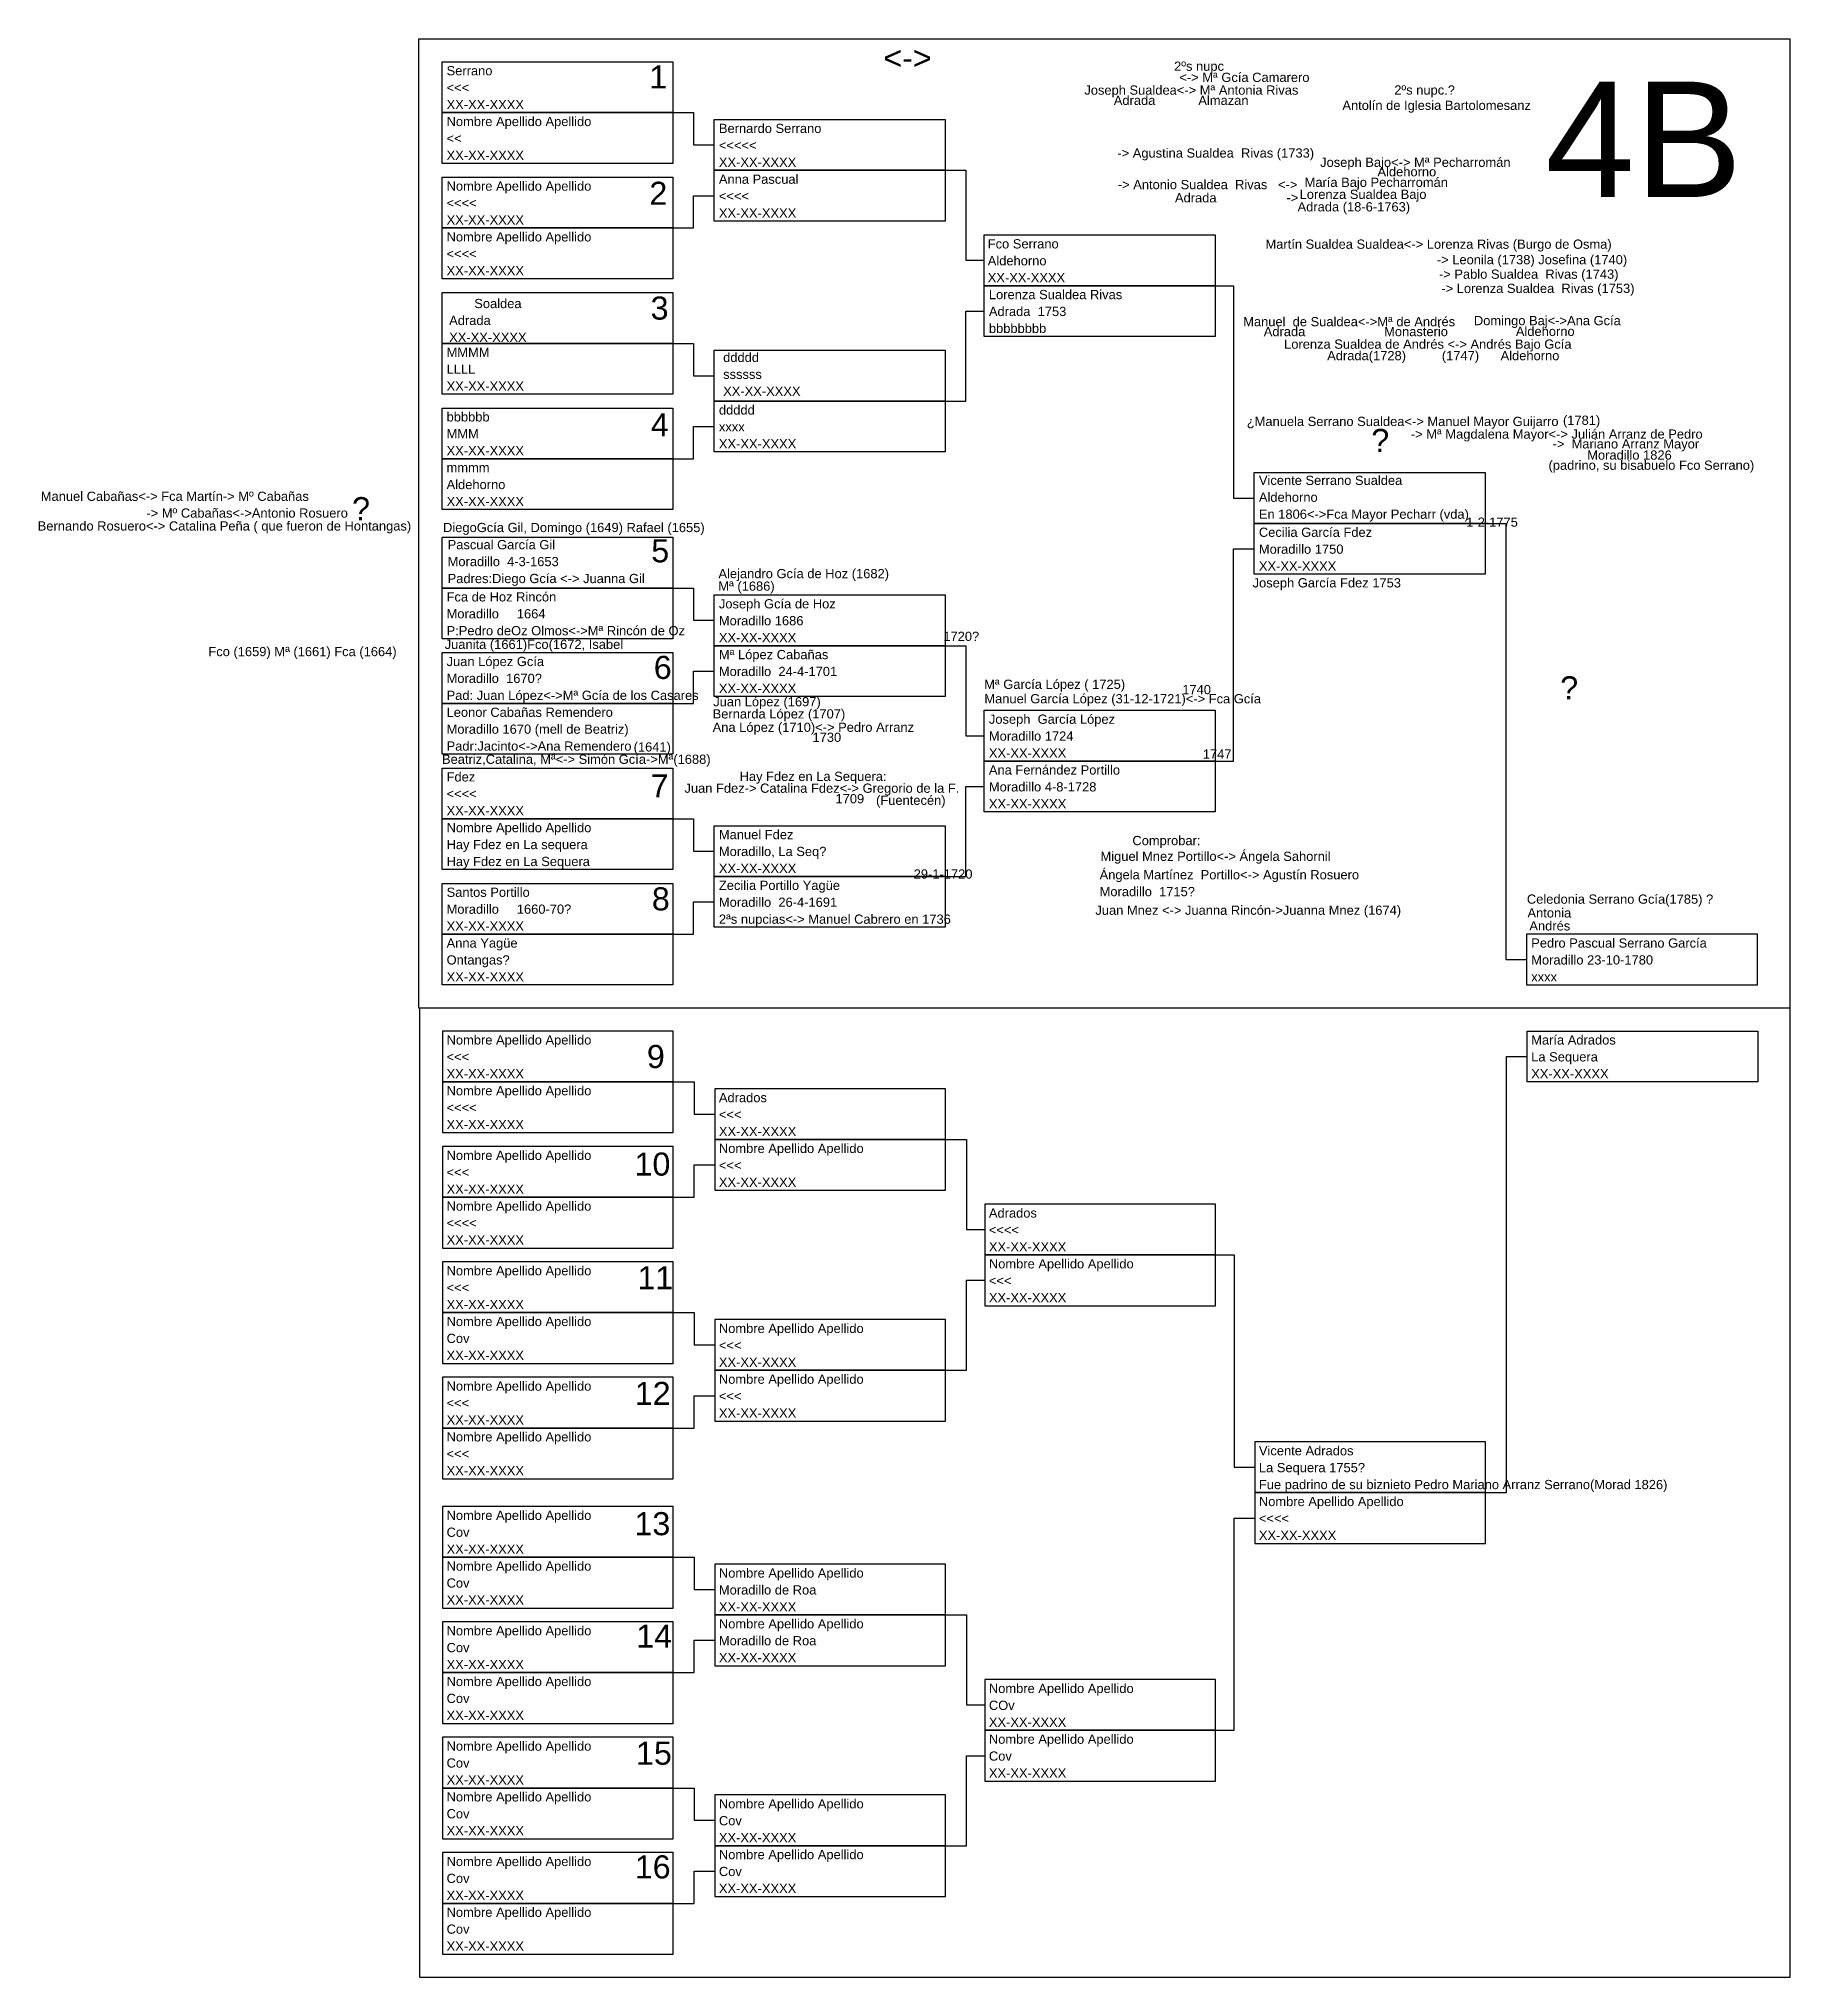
# Model space of a CAD drawing. Header units: millimetres. Extents: x -16844 to 23151, y -8543 to 4892.
# Drawn here: x -1397.9 to -1018.4, y -1000 to -580 of the extents above; entities that cross this region are included whole.
import ezdxf
from ezdxf.enums import TextEntityAlignment as Align

# ---------------------------------------------------------------- set-up
doc = ezdxf.new("R2010")
doc.units = ezdxf.units.MM
doc.layers.add('Guijarro', color=90, linetype='Continuous')
doc.styles.add('Arial', font='arial.ttf', dxfattribs={"height": 0.01})

msp = doc.modelspace()

# ---------------------------------------------------------------- texts
at = {"style": 'Arial'}
for s, p in [('<->', (-1204.44, -586.64)), ('1', (-1261.75, -590.77)), ('2', (-1261.73, -615.98)), ('3', (-1261.46, -640.85)), ('4', (-1261.42, -666.12)), ('?', (-1105.31, -669.54)), ('?', (-1326.14, -684.31)), ('5', (-1261.32, -693.44)), ('6', (-1260.78, -718.71)), ('?', (-1064.37, -723.13)), ('7', (-1261.46, -744.39)), ('8', (-1261.19, -768.85)), ('9', (-1262.27, -803.01)), ('10', (-1261.06, -826.32)), ('11', (-1260.43, -850.95)), ('12', (-1261.01, -876.01)), ('13', (-1261.08, -904.23)), ('14', (-1260.69, -928.59)), ('15', (-1260.74, -953.95)), ('16', (-1261.01, -978.59))]:
    msp.add_text(s, height=5, dxfattribs=at).set_placement(p, align=Align.RIGHT)
at = {"layer": 'Guijarro', "style": 'Arial'}
msp.add_text('4B', height=25, dxfattribs=at).set_placement((-1028.81, -614.28), align=Align.RIGHT)

# ---------------------------------------------------------------- blocks, each defined once
blk = doc.blocks.new('Hoja superior')
for points in [[(0, 210), (297, 210), (297, 0), (0, 0)], [(5, 205), (55, 205), (55, 194), (5, 194)], [(5, 194), (55, 194), (55, 183), (5, 183)], [(64, 192.5), (114, 192.5), (114, 181.5), (64, 181.5)], [(64, 181.5), (114, 181.5), (114, 170.5), (64, 170.5)], [(5, 180), (55, 180), (55, 169), (5, 169)], [(5, 169), (55, 169), (55, 158), (5, 158)], [(122.5, 167.5), (172.5, 167.5), (172.5, 156.5), (122.5, 156.5)], [(122.5, 156.5), (172.5, 156.5), (172.5, 145.5), (122.5, 145.5)], [(5, 155), (55, 155), (55, 144), (5, 144)], [(5, 144), (55, 144), (55, 133), (5, 133)], [(64, 142.5), (114, 142.5), (114, 131.5), (64, 131.5)], [(64, 131.5), (114, 131.5), (114, 120.5), (64, 120.5)], [(5, 130), (55, 130), (55, 119), (5, 119)], [(5, 119), (55, 119), (55, 108), (5, 108)], [(181, 116), (231, 116), (231, 105), (181, 105)], [(181, 105), (231, 105), (231, 94), (181, 94)], [(5, 102), (55, 102), (55, 91), (5, 91)], [(5, 91), (55, 91), (55, 80), (5, 80)], [(64, 89.5), (114, 89.5), (114, 78.5), (64, 78.5)], [(5, 77), (55, 77), (55, 66), (5, 66)], [(64, 78.5), (114, 78.5), (114, 67.5), (64, 67.5)], [(5, 66), (55, 66), (55, 55), (5, 55)], [(122.5, 64.5), (172.5, 64.5), (172.5, 53.5), (122.5, 53.5)], [(5, 52), (55, 52), (55, 41), (5, 41)], [(122.5, 53.5), (172.5, 53.5), (172.5, 42.5), (122.5, 42.5)], [(5, 41), (55, 41), (55, 30), (5, 30)], [(64, 39.5), (114, 39.5), (114, 28.5), (64, 28.5)], [(5, 27), (55, 27), (55, 16), (5, 16)], [(64, 28.5), (114, 28.5), (114, 17.5), (64, 17.5)], [(5, 16), (55, 16), (55, 5), (5, 5)], [(240, 5), (290, 5), (290, 16), (240, 16)]]:
    blk.add_lwpolyline(points, close=True)
for points in [[(55, 194), (59.5, 194), (59.5, 187), (64, 187)], [(114, 181.5), (118.5, 181.5), (118.5, 162), (122.5, 162)], [(55, 169), (59.5, 169), (59.5, 176), (64, 176)], [(172.5, 156.5), (176.5, 156.5), (176.5, 110.5), (181, 110.5)], [(114, 131.5), (118.5, 131.5), (118.5, 151), (122.5, 151)], [(55, 144), (59.5, 144), (59.5, 137), (64, 137)], [(55, 119), (59.5, 119), (59.5, 126), (64, 126)], [(231, 105), (235.5, 105), (235.5, 10.5), (240, 10.5)], [(172.5, 53.5), (176.5, 53.5), (176.5, 99.5), (181, 99.5)], [(55, 91), (59.5, 91), (59.5, 84), (64, 84)], [(114, 78.5), (118.5, 78.5), (118.5, 59), (122.5, 59)], [(55, 66), (59.5, 66), (59.5, 73), (64, 73)], [(114, 28.5), (118.5, 28.5), (118.5, 48), (122.5, 48)], [(55, 41), (59.5, 41), (59.5, 34), (64, 34)], [(55, 16), (59.5, 16), (59.5, 23), (64, 23)]]:
    blk.add_lwpolyline(points)
blk = doc.blocks.new('Hoja inferior')
for points in [[(0, -210), (297, -210), (297, 0), (0, 0)], [(5, -16), (55, -16), (55, -5), (5, -5)], [(240, -5), (290, -5), (290, -16), (240, -16)], [(5, -27), (55, -27), (55, -16), (5, -16)], [(64, -28.5), (114, -28.5), (114, -17.5), (64, -17.5)], [(64, -39.5), (114, -39.5), (114, -28.5), (64, -28.5)], [(5, -41), (55, -41), (55, -30), (5, -30)], [(5, -52), (55, -52), (55, -41), (5, -41)], [(122.5, -53.5), (172.5, -53.5), (172.5, -42.5), (122.5, -42.5)], [(122.5, -64.5), (172.5, -64.5), (172.5, -53.5), (122.5, -53.5)], [(5, -66), (55, -66), (55, -55), (5, -55)], [(5, -77), (55, -77), (55, -66), (5, -66)], [(64, -78.5), (114, -78.5), (114, -67.5), (64, -67.5)], [(64, -89.5), (114, -89.5), (114, -78.5), (64, -78.5)], [(5, -91), (55, -91), (55, -80), (5, -80)], [(5, -102), (55, -102), (55, -91), (5, -91)], [(181, -105), (231, -105), (231, -94), (181, -94)], [(5, -119), (55, -119), (55, -108), (5, -108)], [(181, -116), (231, -116), (231, -105), (181, -105)], [(5, -130), (55, -130), (55, -119), (5, -119)], [(64, -131.5), (114, -131.5), (114, -120.5), (64, -120.5)], [(5, -144), (55, -144), (55, -133), (5, -133)], [(64, -142.5), (114, -142.5), (114, -131.5), (64, -131.5)], [(5, -155), (55, -155), (55, -144), (5, -144)], [(122.5, -156.5), (172.5, -156.5), (172.5, -145.5), (122.5, -145.5)], [(5, -169), (55, -169), (55, -158), (5, -158)], [(122.5, -167.5), (172.5, -167.5), (172.5, -156.5), (122.5, -156.5)], [(5, -180), (55, -180), (55, -169), (5, -169)], [(64, -181.5), (114, -181.5), (114, -170.5), (64, -170.5)], [(5, -194), (55, -194), (55, -183), (5, -183)], [(64, -192.5), (114, -192.5), (114, -181.5), (64, -181.5)], [(5, -205), (55, -205), (55, -194), (5, -194)]]:
    blk.add_lwpolyline(points, close=True)
for points in [[(231, -105), (235.5, -105), (235.5, -10.5), (240, -10.5)], [(55, -16), (59.5, -16), (59.5, -23), (64, -23)], [(114, -28.5), (118.5, -28.5), (118.5, -48), (122.5, -48)], [(55, -41), (59.5, -41), (59.5, -34), (64, -34)], [(172.5, -53.5), (176.5, -53.5), (176.5, -99.5), (181, -99.5)], [(114, -78.5), (118.5, -78.5), (118.5, -59), (122.5, -59)], [(55, -66), (59.5, -66), (59.5, -73), (64, -73)], [(55, -91), (59.5, -91), (59.5, -84), (64, -84)], [(172.5, -156.5), (176.5, -156.5), (176.5, -110.5), (181, -110.5)], [(55, -119), (59.5, -119), (59.5, -126), (64, -126)], [(114, -131.5), (118.5, -131.5), (118.5, -151), (122.5, -151)], [(55, -144), (59.5, -144), (59.5, -137), (64, -137)], [(114, -181.5), (118.5, -181.5), (118.5, -162), (122.5, -162)], [(55, -169), (59.5, -169), (59.5, -176), (64, -176)], [(55, -194), (59.5, -194), (59.5, -187), (64, -187)]]:
    blk.add_lwpolyline(points)
blk = doc.blocks.new('Casilla')
at = {"style": 'Arial'}
for tag, p in [('NOMBRE', (0.88, 8.08)), ('LUGAR_NACIMIENTO', (0.88, 4.42)), ('FECHA', (0.88, 0.75))]:
    blk.add_attdef(tag, p, '', height=2, dxfattribs=at)
blk = doc.blocks.new('Hermanos')
at = {"style": 'Arial'}
blk.add_attdef('NOMBRE', (0, 0), '', height=2, dxfattribs=at)

# ---------------------------------------------------------------- block references
for name, p, values in [('Casilla', (-1310.43, -596), {'NOMBRE': 'Serrano', 'LUGAR_NACIMIENTO': '<<<', 'FECHA': 'XX-XX-XXXX'}), ('Casilla', (-1310.43, -607), {'NOMBRE': 'Nombre Apellido Apellido', 'LUGAR_NACIMIENTO': '<<', 'FECHA': 'XX-XX-XXXX'}), ('Hermanos', (-1164.22, -605.75), {'NOMBRE': '-> Agustina Sualdea  Rivas (1733)       '}), ('Hermanos', (-1120.28, -607.76), {'NOMBRE': 'Joseph Bajo<-> Mª Pecharromán'}), ('Casilla', (-1310.43, -621), {'NOMBRE': 'Nombre Apellido Apellido', 'LUGAR_NACIMIENTO': '<<<<', 'FECHA': 'XX-XX-XXXX'}), ('Casilla', (-1251.43, -619.5), {'NOMBRE': 'Anna Pascual', 'LUGAR_NACIMIENTO': '<<<<', 'FECHA': 'XX-XX-XXXX'}), ('Casilla', (-1310.43, -632), {'NOMBRE': 'Nombre Apellido Apellido', 'LUGAR_NACIMIENTO': '<<<<', 'FECHA': 'XX-XX-XXXX'}), ('Casilla', (-1193.18, -633.51), {'NOMBRE': 'Fco Serrano', 'LUGAR_NACIMIENTO': 'Aldehorno ', 'FECHA': 'XX-XX-XXXX'}), ('Hermanos', (-1094.99, -628.86), {'NOMBRE': '-> Leonila (1738) Josefina (1740)       '}), ('Hermanos', (-1094.54, -632), {'NOMBRE': '-> Pablo Sualdea  Rivas (1743)       '}), ('Casilla', (-1309.87, -646.44), {'NOMBRE': '       Soaldea', 'LUGAR_NACIMIENTO': 'Adrada', 'FECHA': 'XX-XX-XXXX'}), ('Casilla', (-1310.43, -657), {'NOMBRE': 'MMMM', 'LUGAR_NACIMIENTO': 'LLLL', 'FECHA': 'XX-XX-XXXX'}), ('Casilla', (-1310.43, -671), {'NOMBRE': 'bbbbbb', 'LUGAR_NACIMIENTO': 'MMM', 'FECHA': 'XX-XX-XXXX'}), ('Hermanos', (-1067.67, -663.65), {'NOMBRE': '(1781)'}), ('Hermanos', (-1072.35, -673.39), {'NOMBRE': '  (padrino, su bisabuelo Fco Serrano)'}), ('Casilla', (-1310.43, -682), {'NOMBRE': 'mmmm', 'LUGAR_NACIMIENTO': 'Aldehorno', 'FECHA': 'XX-XX-XXXX'}), ('Casilla', (-1134.43, -684.75), {'NOMBRE': 'Vicente Serrano Sualdea', 'LUGAR_NACIMIENTO': 'Aldehorno', 'FECHA': 'En 1806<->Fca Mayor Pecharr (vda)'}), ('Hermanos', (-1088.63, -685.73), {'NOMBRE': '1-2-1775'}), ('Hermanos', (-1310.31, -686.89), {'NOMBRE': 'DiegoGcía Gil, Domingo (1649) Rafael (1655) '}), ('Casilla', (-1310.2, -698.69), {'NOMBRE': 'Pascual García Gil', 'LUGAR_NACIMIENTO': 'Moradillo  4-3-1653', 'FECHA': 'Padres:Diego Gcía <-> Juanna Gil'}), ('Casilla', (-1134.43, -696), {'NOMBRE': 'Cecilia García Fdez ', 'LUGAR_NACIMIENTO': 'Moradillo 1750 ', 'FECHA': 'XX-XX-XXXX'}), ('Hermanos', (-1250.65, -696.88), {'NOMBRE': 'Alejandro Gcía de Hoz (1682)'}), ('Hermanos', (-1134.91, -698.88), {'NOMBRE': 'Joseph García Fdez 1753'}), ('Casilla', (-1310.43, -710), {'NOMBRE': 'Fca de Hoz Rincón', 'LUGAR_NACIMIENTO': 'Moradillo     1664', 'FECHA': 'P:Pedro deOz Olmos<->Mª Rincón de Oz'}), ('Casilla', (-1251.43, -711.5), {'NOMBRE': 'Joseph Gcía de Hoz', 'LUGAR_NACIMIENTO': 'Moradillo 1686', 'FECHA': 'XX-XX-XXXX'}), ('Hermanos', (-1250.68, -699.59), {'NOMBRE': 'Mª (1686)'}), ('Casilla', (-1310.43, -724), {'NOMBRE': 'Juan López Gcía', 'LUGAR_NACIMIENTO': 'Moradillo  1670?', 'FECHA': 'Pad: Juan López<->Mª Gcía de los Casares'}), ('Casilla', (-1251.43, -722.5), {'NOMBRE': 'Mª López Cabañas', 'LUGAR_NACIMIENTO': 'Moradillo  24-4-1701', 'FECHA': 'XX-XX-XXXX'}), ('Hermanos', (-1193.07, -720.86), {'NOMBRE': 'Mª García López ( 1725)'}), ('Casilla', (-1310.43, -735), {'NOMBRE': 'Leonor Cabañas Remendero', 'LUGAR_NACIMIENTO': 'Moradillo 1670 (mell de Beatriz)', 'FECHA': 'Padr:Jacinto<->Ana Remendero'}), ('Hermanos', (-1251.78, -724.64), {'NOMBRE': 'Juan López (1697)'}), ('Hermanos', (-1251.91, -727.27), {'NOMBRE': 'Bernarda López (1707)'}), ('Casilla', (-1192.93, -736.5), {'NOMBRE': 'Joseph  García López', 'LUGAR_NACIMIENTO': 'Moradillo 1724', 'FECHA': 'XX-XX-XXXX'}), ('Hermanos', (-1251.9, -730.17), {'NOMBRE': 'Ana López (1710)<-> Pedro Arranz'}), ('Hermanos', (-1231.82, -732.34), {'NOMBRE': '  1730'}), ('Hermanos', (-1312.87, -737.1), {'NOMBRE': '   Beatriz,Catalina, Mª<-> Simón Gcía->Mª(1688)'}), ('Hermanos', (-1147.26, -735.99), {'NOMBRE': '  1747'}), ('Casilla', (-1310.43, -749), {'NOMBRE': 'Fdez', 'LUGAR_NACIMIENTO': '<<<<', 'FECHA': 'XX-XX-XXXX'}), ('Casilla', (-1192.93, -747.5), {'NOMBRE': 'Ana Fernández Portillo', 'LUGAR_NACIMIENTO': 'Moradillo 4-8-1728', 'FECHA': 'XX-XX-XXXX'}), ('Hermanos', (-1225.29, -745.66), {'NOMBRE': '1709'}), ('Hermanos', (-1273.16, -745.99), {'NOMBRE': '                                                                         (Fuentecén)'}), ('Casilla', (-1310.43, -760), {'NOMBRE': 'Nombre Apellido Apellido', 'LUGAR_NACIMIENTO': 'Hay Fdez en La sequera', 'FECHA': 'Hay Fdez en La Sequera'}), ('Casilla', (-1251.43, -761.5), {'NOMBRE': 'Manuel Fdez ', 'LUGAR_NACIMIENTO': 'Moradillo, La Seq?', 'FECHA': 'XX-XX-XXXX'}), ('Hermanos', (-1167.87, -758.13), {'NOMBRE': 'Miguel Mnez Portillo<-> Ángela Sahornil'}), ('Hermanos', (-1160.96, -754.72), {'NOMBRE': 'Comprobar:'}), ('Hermanos', (-1208.35, -761.97), {'NOMBRE': '29-1-1720'}), ('Casilla', (-1310.43, -774), {'NOMBRE': 'Santos Portillo', 'LUGAR_NACIMIENTO': 'Moradillo     1660-70?', 'FECHA': 'XX-XX-XXXX'}), ('Casilla', (-1251.43, -772.5), {'NOMBRE': 'Zecilia Portillo Yagüe', 'LUGAR_NACIMIENTO': 'Moradillo  26-4-1691', 'FECHA': '2ªs nupcias<-> Manuel Cabrero en 1736'}), ('Hermanos', (-1075.49, -767.41), {'NOMBRE': 'Celedonia Serrano Gcía(1785) ?'}), ('Hermanos', (-1076.91, -770.39), {'NOMBRE': '  Antonia'}), ('Hermanos', (-1074.95, -773.2), {'NOMBRE': 'Andrés'}), ('Casilla', (-1310.43, -785), {'NOMBRE': 'Anna Yagüe', 'LUGAR_NACIMIENTO': 'Ontangas?', 'FECHA': 'XX-XX-XXXX'}), ('Casilla', (-1075.43, -785), {'NOMBRE': 'Pedro Pascual Serrano García', 'LUGAR_NACIMIENTO': 'Moradillo 23-10-1780', 'FECHA': 'xxxx'}), ('Casilla', (-1310.43, -806), {'NOMBRE': 'Nombre Apellido Apellido', 'LUGAR_NACIMIENTO': '<<<', 'FECHA': 'XX-XX-XXXX'}), ('Casilla', (-1075.43, -806), {'NOMBRE': 'María Adrados', 'LUGAR_NACIMIENTO': 'La Sequera', 'FECHA': 'XX-XX-XXXX'}), ('Casilla', (-1310.43, -817), {'NOMBRE': 'Nombre Apellido Apellido', 'LUGAR_NACIMIENTO': '<<<<', 'FECHA': 'XX-XX-XXXX'}), ('Casilla', (-1251.43, -818.5), {'NOMBRE': 'Adrados', 'LUGAR_NACIMIENTO': '<<<', 'FECHA': 'XX-XX-XXXX'}), ('Casilla', (-1310.43, -831), {'NOMBRE': 'Nombre Apellido Apellido', 'LUGAR_NACIMIENTO': '<<<', 'FECHA': 'XX-XX-XXXX'}), ('Casilla', (-1251.43, -829.5), {'NOMBRE': 'Nombre Apellido Apellido', 'LUGAR_NACIMIENTO': '<<<', 'FECHA': 'XX-XX-XXXX'}), ('Casilla', (-1310.43, -842), {'NOMBRE': 'Nombre Apellido Apellido', 'LUGAR_NACIMIENTO': '<<<<', 'FECHA': 'XX-XX-XXXX'}), ('Casilla', (-1192.93, -843.5), {'NOMBRE': 'Adrados', 'LUGAR_NACIMIENTO': '<<<<', 'FECHA': 'XX-XX-XXXX'}), ('Casilla', (-1310.43, -856), {'NOMBRE': 'Nombre Apellido Apellido', 'LUGAR_NACIMIENTO': '<<<', 'FECHA': 'XX-XX-XXXX'}), ('Casilla', (-1192.93, -854.5), {'NOMBRE': 'Nombre Apellido Apellido', 'LUGAR_NACIMIENTO': '<<<', 'FECHA': 'XX-XX-XXXX'}), ('Casilla', (-1310.43, -867), {'NOMBRE': 'Nombre Apellido Apellido', 'LUGAR_NACIMIENTO': 'Cov', 'FECHA': 'XX-XX-XXXX'}), ('Casilla', (-1251.43, -868.5), {'NOMBRE': 'Nombre Apellido Apellido', 'LUGAR_NACIMIENTO': '<<<', 'FECHA': 'XX-XX-XXXX'}), ('Casilla', (-1251.43, -879.5), {'NOMBRE': 'Nombre Apellido Apellido', 'LUGAR_NACIMIENTO': '<<<', 'FECHA': 'XX-XX-XXXX'}), ('Casilla', (-1310.43, -881), {'NOMBRE': 'Nombre Apellido Apellido', 'LUGAR_NACIMIENTO': '<<<', 'FECHA': 'XX-XX-XXXX'}), ('Casilla', (-1310.43, -892), {'NOMBRE': 'Nombre Apellido Apellido', 'LUGAR_NACIMIENTO': '<<<', 'FECHA': 'XX-XX-XXXX'}), ('Casilla', (-1134.43, -895), {'NOMBRE': 'Vicente Adrados', 'LUGAR_NACIMIENTO': 'La Sequera 1755?', 'FECHA': 'Fue padrino de su biznieto Pedro Mariano Arranz Serrano(Morad 1826)'}), ('Casilla', (-1134.43, -906), {'NOMBRE': 'Nombre Apellido Apellido', 'LUGAR_NACIMIENTO': '<<<<', 'FECHA': 'XX-XX-XXXX'}), ('Casilla', (-1310.43, -909), {'NOMBRE': 'Nombre Apellido Apellido', 'LUGAR_NACIMIENTO': 'Cov', 'FECHA': 'XX-XX-XXXX'}), ('Casilla', (-1310.43, -920), {'NOMBRE': 'Nombre Apellido Apellido', 'LUGAR_NACIMIENTO': 'Cov', 'FECHA': 'XX-XX-XXXX'}), ('Casilla', (-1251.43, -921.5), {'NOMBRE': 'Nombre Apellido Apellido', 'LUGAR_NACIMIENTO': 'Moradillo de Roa', 'FECHA': 'XX-XX-XXXX'}), ('Casilla', (-1310.43, -934), {'NOMBRE': 'Nombre Apellido Apellido', 'LUGAR_NACIMIENTO': 'Cov', 'FECHA': 'XX-XX-XXXX'}), ('Casilla', (-1251.43, -932.5), {'NOMBRE': 'Nombre Apellido Apellido', 'LUGAR_NACIMIENTO': 'Moradillo de Roa', 'FECHA': 'XX-XX-XXXX'}), ('Casilla', (-1310.43, -945), {'NOMBRE': 'Nombre Apellido Apellido', 'LUGAR_NACIMIENTO': 'Cov', 'FECHA': 'XX-XX-XXXX'}), ('Casilla', (-1192.93, -946.5), {'NOMBRE': 'Nombre Apellido Apellido', 'LUGAR_NACIMIENTO': 'COv', 'FECHA': 'XX-XX-XXXX'}), ('Casilla', (-1310.43, -959), {'NOMBRE': 'Nombre Apellido Apellido', 'LUGAR_NACIMIENTO': 'Cov', 'FECHA': 'XX-XX-XXXX'}), ('Casilla', (-1192.93, -957.5), {'NOMBRE': 'Nombre Apellido Apellido', 'LUGAR_NACIMIENTO': 'Cov', 'FECHA': 'XX-XX-XXXX'}), ('Casilla', (-1310.43, -970), {'NOMBRE': 'Nombre Apellido Apellido', 'LUGAR_NACIMIENTO': 'Cov', 'FECHA': 'XX-XX-XXXX'}), ('Casilla', (-1251.43, -971.5), {'NOMBRE': 'Nombre Apellido Apellido', 'LUGAR_NACIMIENTO': 'Cov', 'FECHA': 'XX-XX-XXXX'}), ('Casilla', (-1310.43, -984), {'NOMBRE': 'Nombre Apellido Apellido', 'LUGAR_NACIMIENTO': 'Cov', 'FECHA': 'XX-XX-XXXX'}), ('Casilla', (-1251.43, -982.5), {'NOMBRE': 'Nombre Apellido Apellido', 'LUGAR_NACIMIENTO': 'Cov', 'FECHA': 'XX-XX-XXXX'}), ('Casilla', (-1310.43, -995), {'NOMBRE': 'Nombre Apellido Apellido', 'LUGAR_NACIMIENTO': 'Cov', 'FECHA': 'XX-XX-XXXX'})]:
    msp.add_blockref(name, p).add_auto_attribs(values)
ref = msp.add_blockref('Casilla', (-1152.8, -591.36))
ref.add_attrib('LUGAR_NACIMIENTO', '2ºs nupc', (-1151.92, -586.94), dxfattribs={"height": 2, "style": 'Arial'})
ref = msp.add_blockref('Casilla', (-1151.67, -593.77))
ref.add_attrib('LUGAR_NACIMIENTO', '<-> Mª Gcía Camarero', (-1150.79, -589.36), dxfattribs={"height": 2, "style": 'Arial'})
ref = msp.add_blockref('Hermanos', (-1171.37, -592.12))
ref.add_attrib('NOMBRE', 'Joseph Sualdea<-> Mª Antonia Rivas', (-1171.37, -592.12), dxfattribs={"color": 4, "height": 2, "style": 'Arial'})
ref = msp.add_blockref('Casilla', (-1105.08, -596.52))
ref.add_attrib('LUGAR_NACIMIENTO', '2ºs nupc.?', (-1104.21, -592.1), dxfattribs={"height": 2, "style": 'Arial'})
ref = msp.add_blockref('Casilla', (-1165.87, -598.75))
ref.add_attrib('LUGAR_NACIMIENTO', 'Adrada            Almazan', (-1164.99, -594.34), dxfattribs={"height": 2, "style": 'Arial'})
ref = msp.add_blockref('Hermanos', (-1115.46, -595.42))
ref.add_attrib('NOMBRE', 'Antolín de Iglesia Bartolomesanz', (-1115.46, -595.42), dxfattribs={"color": 41, "height": 2, "style": 'Arial'})
ref = msp.add_blockref('Casilla', (-1251.43, -608.5))
ref.add_attrib('NOMBRE', 'Bernardo Serrano', (-1250.55, -600.42), dxfattribs={"color": 1, "height": 2, "style": 'Arial'})
ref.add_attrib('LUGAR_NACIMIENTO', '<<<<<', (-1250.55, -604.08), dxfattribs={"height": 2, "style": 'Arial'})
ref.add_attrib('FECHA', 'XX-XX-XXXX', (-1250.55, -607.75), dxfattribs={"height": 2, "style": 'Arial'})
ref = msp.add_blockref('Casilla', (-1108.73, -614.23))
ref.add_attrib('LUGAR_NACIMIENTO', 'Aldehorno', (-1107.86, -609.81), dxfattribs={"height": 2, "style": 'Arial'})
ref = msp.add_blockref('Hermanos', (-1164.11, -612.59))
ref.add_attrib('NOMBRE', '-> Antonio Sualdea  Rivas   <->  ', (-1164.11, -612.59), dxfattribs={"color": 7, "height": 2, "style": 'Arial'})
ref = msp.add_blockref('Casilla', (-1127.16, -622.78))
ref.add_attrib('NOMBRE', '  Lorenza Sualdea Bajo', (-1126.28, -614.7), dxfattribs={"color": 30, "height": 2, "style": 'Arial'})
ref = msp.add_blockref('Casilla', (-1129.96, -620.19))
ref.add_attrib('NOMBRE', '       María Bajo Pecharromán', (-1129.08, -612.1), dxfattribs={"color": 7, "height": 2, "style": 'Arial'})
ref = msp.add_blockref('Casilla', (-1152.62, -623.53))
ref.add_attrib('NOMBRE', 'Adrada', (-1151.74, -615.45), dxfattribs={"height": 2, "style": 'Arial'})
ref = msp.add_blockref('Casilla', (-1128.45, -619.83))
ref.add_attrib('LUGAR_NACIMIENTO', '-> ', (-1127.57, -615.42), dxfattribs={"height": 2, "style": 'Arial'})
ref = msp.add_blockref('Casilla', (-1126.05, -621.82))
ref.add_attrib('LUGAR_NACIMIENTO', 'Adrada (18-6-1763) ', (-1125.17, -617.41), dxfattribs={"height": 2, "style": 'Arial'})
ref = msp.add_blockref('Hermanos', (-1132.12, -625.5))
ref.add_attrib('NOMBRE', 'Martín Sualdea Sualdea<-> Lorenza Rivas (Burgo de Osma)', (-1132.12, -625.5), dxfattribs={"color": 4, "height": 2, "style": 'Arial'})
ref = msp.add_blockref('Hermanos', (-1094.02, -635.08))
ref.add_attrib('NOMBRE', '-> Lorenza Sualdea  Rivas (1753)       ', (-1094.02, -635.08), dxfattribs={"color": 1, "height": 2, "style": 'Arial'})
ref = msp.add_blockref('Casilla', (-1192.93, -644.5))
ref.add_attrib('NOMBRE', 'Lorenza Sualdea Rivas', (-1192.05, -636.42), dxfattribs={"color": 1, "height": 2, "style": 'Arial'})
ref.add_attrib('LUGAR_NACIMIENTO', 'Adrada  1753', (-1192.05, -640.08), dxfattribs={"height": 2, "style": 'Arial'})
ref.add_attrib('FECHA', 'bbbbbbbb', (-1192.05, -643.75), dxfattribs={"height": 2, "style": 'Arial'})
ref = msp.add_blockref('Casilla', (-1137.83, -650.37))
ref.add_attrib('NOMBRE', 'Manuel  de Sualdea<->Mª de Andrés', (-1136.95, -642.29), dxfattribs={"height": 2, "style": 'Arial'})
ref = msp.add_blockref('Casilla', (-1133.38, -648.85))
ref.add_attrib('LUGAR_NACIMIENTO', 'Adrada                      Monasterio', (-1132.5, -644.44), dxfattribs={"height": 2, "style": 'Arial'})
ref = msp.add_blockref('Casilla', (-1087.85, -642.81))
ref.add_attrib('FECHA', 'Domingo Baj<->Ana Gcía', (-1086.97, -642.06), dxfattribs={"height": 2, "style": 'Arial'})
ref = msp.add_blockref('Casilla', (-1081.85, -648.81))
ref.add_attrib('LUGAR_NACIMIENTO', '    Aldehorno', (-1080.98, -644.39), dxfattribs={"height": 2, "style": 'Arial'})
ref = msp.add_blockref('Casilla', (-1128.96, -655.25))
ref.add_attrib('NOMBRE', 'Lorenza Sualdea de Andrés <-> Andrés Bajo Gcía', (-1128.09, -647.16), dxfattribs={"color": 30, "height": 2, "style": 'Arial'})
ref = msp.add_blockref('Casilla', (-1250.51, -658.12))
ref.add_attrib('NOMBRE', 'ddddd', (-1249.63, -650.03), dxfattribs={"height": 2, "style": 'Arial'})
ref.add_attrib('LUGAR_NACIMIENTO', 'ssssss', (-1249.63, -653.7), dxfattribs={"color": 1, "height": 2, "style": 'Arial'})
ref.add_attrib('FECHA', 'XX-XX-XXXX', (-1249.63, -657.37), dxfattribs={"height": 2, "style": 'Arial'})
ref = msp.add_blockref('Casilla', (-1119.64, -654.07))
ref.add_attrib('LUGAR_NACIMIENTO', 'Adrada(1728)          (1747)      Aldehorno', (-1118.76, -649.65), dxfattribs={"height": 2, "style": 'Arial'})
ref = msp.add_blockref('Casilla', (-1251.43, -669.5))
ref.add_attrib('NOMBRE', 'ddddd', (-1250.55, -661.42), dxfattribs={"height": 2, "style": 'Arial'})
ref.add_attrib('LUGAR_NACIMIENTO', 'xxxx', (-1250.55, -665.08), dxfattribs={"color": 1, "height": 2, "style": 'Arial'})
ref.add_attrib('FECHA', 'XX-XX-XXXX', (-1250.55, -668.75), dxfattribs={"height": 2, "style": 'Arial'})
ref = msp.add_blockref('Hermanos', (-1136.95, -663.91))
ref.add_attrib('NOMBRE', ' ¿Manuela Serrano Sualdea<-> Manuel Mayor Guijarro', (-1136.95, -663.91), dxfattribs={"color": 2, "height": 2, "style": 'Arial'})
ref = msp.add_blockref('Casilla', (-1147.3, -667.4))
ref.add_attrib('FECHA', '                                                           -> Mª Magdalena Mayor<-> Julián Arranz de Pedro', (-1146.42, -666.65), dxfattribs={"height": 2, "style": 'Arial'})
ref = msp.add_blockref('Casilla', (-1116.59, -669.52))
ref.add_attrib('FECHA', '                                                           ->  Mariano Arranz Mayor ', (-1115.71, -668.77), dxfattribs={"height": 2, "style": 'Arial'})
ref = msp.add_blockref('Casilla', (-1063.3, -671.94))
ref.add_attrib('FECHA', 'Moradillo 1826', (-1062.42, -671.19), dxfattribs={"height": 2, "style": 'Arial'})
ref = msp.add_blockref('Hermanos', (-1397.47, -680.12))
ref.add_attrib('NOMBRE', 'Manuel Cabañas<-> Fca Martín-> Mº Cabañas', (-1397.47, -680.12), dxfattribs={"color": 0, "height": 2, "style": 'Arial'})
ref = msp.add_blockref('Hermanos', (-1398.14, -686.56))
ref.add_attrib('NOMBRE', 'Bernando Rosuero<-> Catalina Peña ( que fueron de Hontangas) ', (-1398.14, -686.56), dxfattribs={"color": 0, "height": 2, "style": 'Arial'})
ref = msp.add_blockref('Hermanos', (-1414.17, -683.76))
ref.add_attrib('NOMBRE', '                                                   -> Mº Cabañas<->Antonio Rosuero', (-1414.17, -683.76), dxfattribs={"color": 0, "height": 2, "style": 'Arial'})
ref = msp.add_blockref('Hermanos', (-1201.92, -710.47))
ref.add_attrib('NOMBRE', '1720?', (-1201.92, -710.47), dxfattribs={"color": 1, "height": 2, "style": 'Arial'})
ref = msp.add_blockref('Hermanos', (-1361.16, -713.77))
ref.add_attrib('NOMBRE', 'Fco (1659) Mª (1661) Fca (1664)', (-1361.16, -713.77), dxfattribs={"color": 0, "height": 2, "style": 'Arial'})
ref = msp.add_blockref('Hermanos', (-1309.96, -712.21))
ref.add_attrib('NOMBRE', 'Juanita (1661)Fco(1672, Isabel', (-1309.96, -712.21), dxfattribs={"color": 0, "height": 2, "style": 'Arial'})
ref = msp.add_blockref('Casilla', (-1193.91, -724.74))
ref.add_attrib('FECHA', 'Manuel García López (31-12-1721)<-> Fca Gcía', (-1193.03, -723.99), dxfattribs={"color": 6, "height": 2, "style": 'Arial'})
ref = msp.add_blockref('Casilla', (-1151.03, -722.76))
ref.add_attrib('FECHA', '1740', (-1150.15, -722.01), dxfattribs={"color": 6, "height": 2, "style": 'Arial'})
ref = msp.add_blockref('Casilla', (-1270.68, -738.84))
ref.add_attrib('LUGAR_NACIMIENTO', ' (1641)', (-1269.8, -734.43), dxfattribs={"height": 2, "style": 'Arial'})
ref = msp.add_blockref('Hermanos', (-1246.07, -740.81))
ref.add_attrib('NOMBRE', 'Hay Fdez en La Sequera:', (-1246.07, -740.81), dxfattribs={"color": 1, "height": 2, "style": 'Arial'})
ref = msp.add_blockref('Hermanos', (-1258.01, -743.37))
ref.add_attrib('NOMBRE', 'Juan Fdez-> Catalina Fdez<-> Gregorio de la F.', (-1258.01, -743.37), dxfattribs={"color": 5, "height": 2, "style": 'Arial'})
ref = msp.add_blockref('Casilla', (-1168.94, -770.2))
ref.add_attrib('NOMBRE', 'Ángela Martínez  Portillo<-> Agustín Rosuero', (-1168.06, -762.12), dxfattribs={"color": 6, "height": 2, "style": 'Arial'})
ref.add_attrib('LUGAR_NACIMIENTO', 'Moradillo  1715?', (-1168.06, -765.78), dxfattribs={"height": 2, "style": 'Arial'})
ref = msp.add_blockref('Hermanos', (-1169.75, -769.81))
ref.add_attrib('NOMBRE', ' Juan Mnez <-> Juanna Rincón->Juanna Mnez (1674)', (-1169.75, -769.81), dxfattribs={"color": 1, "height": 2, "style": 'Arial'})
at = {"layer": 'Guijarro'}
for name, p in [('Hoja superior', (-1315.54, -790)), ('Hoja inferior', (-1315.43, -790))]:
    msp.add_blockref(name, p, dxfattribs=at)

msp.set_redraw_order([(e.dxf.handle, doc.entitydb.next_handle()) for e in msp.query("TEXT MTEXT ATTDEF DIMENSION ARC_DIMENSION")])  # texts and dimensions are drawn at this point

doc.saveas('drawing.dxf')
